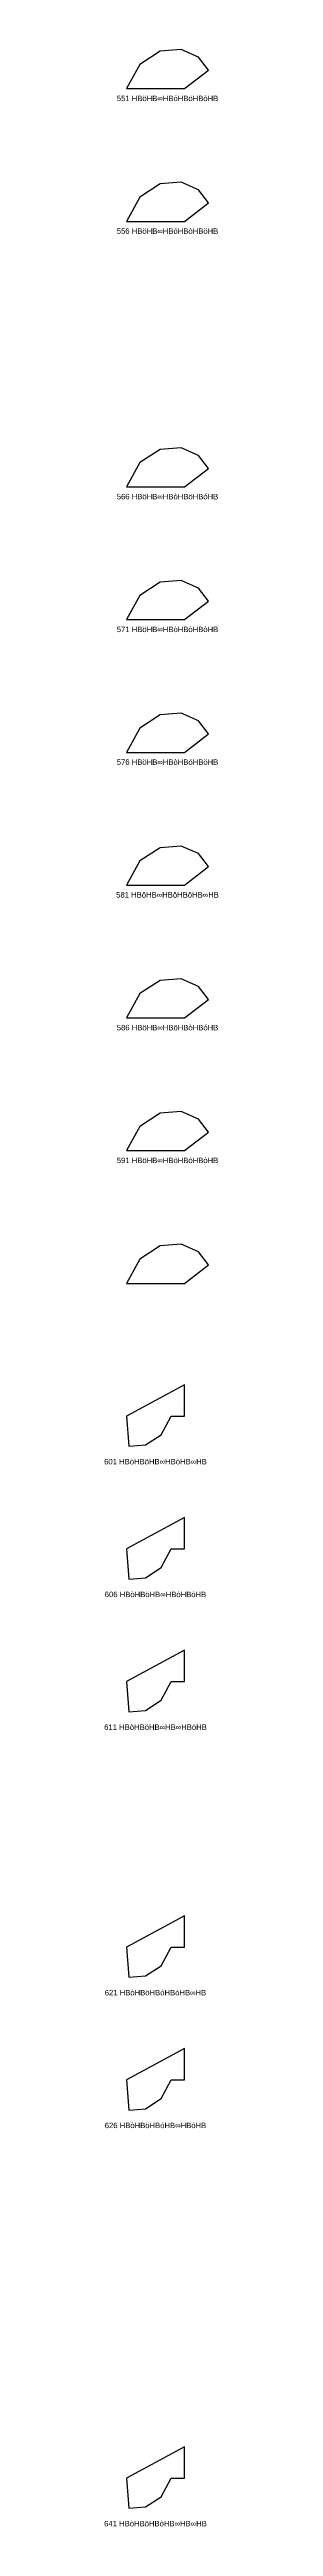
# Model space of a CAD drawing. Header units: millimetres. Extents: x 122552 to 1654769, y -10280102 to 62068.
# Drawn here: x 1396641 to 1419442, y -6429558 to -5932329 of the extents above; entities that cross this region are included whole.
import ezdxf
from ezdxf.enums import TextEntityAlignment as Align

# ---------------------------------------------------------------- set-up
doc = ezdxf.new("R2010")
doc.units = ezdxf.units.MM
doc.styles.add('Arial', font='arial_0.ttf')

msp = doc.modelspace()

# ---------------------------------------------------------------- linework, layer by layer
for points in [[(1412010, -5932329), (1407754, -5932666), (1403681, -5935314), (1401045, -5940171), (1412632, -5940171), (1417450, -5936467), (1415439, -5933852)], [(1412010, -5958977), (1407754, -5959315), (1403681, -5961962), (1401045, -5966820), (1412632, -5966820), (1417450, -5963115), (1415439, -5960501)], [(1412010, -6012275), (1407754, -6012612), (1403681, -6015260), (1401045, -6020117), (1412632, -6020117), (1417450, -6016413), (1415439, -6013798)], [(1412010, -6038923), (1407754, -6039261), (1403681, -6041908), (1401045, -6046766), (1412632, -6046766), (1417450, -6043061), (1415439, -6040447)], [(1412010, -6065572), (1407754, -6065910), (1403681, -6068557), (1401045, -6073415), (1412632, -6073415), (1417450, -6069710), (1415439, -6067096)], [(1412010, -6092221), (1407754, -6092558), (1403681, -6095206), (1401045, -6100063), (1412632, -6100063), (1417450, -6096359), (1415439, -6093744)], [(1412010, -6118869), (1407754, -6119207), (1403681, -6121854), (1401045, -6126712), (1412632, -6126712), (1417450, -6123007), (1415439, -6120393)], [(1412010, -6145518), (1407754, -6145856), (1403681, -6148503), (1401045, -6153361), (1412632, -6153361), (1417450, -6149656), (1415439, -6147042)], [(1412010, -6172167), (1407754, -6172504), (1403681, -6175152), (1401045, -6180009), (1412632, -6180009), (1417450, -6176305), (1415439, -6173690)], [(1409996, -6206658), (1412632, -6206658), (1412632, -6200370), (1401045, -6206658), (1401525, -6212716), (1404813, -6212456), (1407959, -6210411)], [(1409996, -6233307), (1412632, -6233307), (1412632, -6227018), (1401045, -6233307), (1401525, -6239365), (1404813, -6239104), (1407959, -6237059)], [(1409996, -6259955), (1412632, -6259955), (1412632, -6253667), (1401045, -6259955), (1401525, -6266014), (1404813, -6265753), (1407959, -6263708)], [(1409996, -6313253), (1412632, -6313253), (1412632, -6306964), (1401045, -6313253), (1401525, -6319311), (1404813, -6319050), (1407959, -6317005)], [(1409996, -6339901), (1412632, -6339901), (1412632, -6333613), (1401045, -6339901), (1401525, -6345960), (1404813, -6345699), (1407959, -6343654)], [(1409996, -6419847), (1412632, -6419847), (1412632, -6413559), (1401045, -6419847), (1401525, -6425906), (1404813, -6425645), (1407959, -6423600)]]:
    msp.add_lwpolyline(points, close=True)

# ---------------------------------------------------------------- texts
at = {"style": 'Arial'}
for s, p in [('551 HBöHB∞HBóHBöHBòHB', (1409247, -5942132)), ('556 HBöHB∞HBóHBòHBöHB', (1409247, -5968781)), ('566 HBöHB∞HBòHBöHBóHB', (1409247, -6022078)), ('571 HBöHB∞HBòHBòHBòHB', (1409247, -6048727)), ('576 HBöHB∞HBòHBóHBöHB', (1409247, -6075375)), ('581 HBöHB∞HBöHBöHB∞HB', (1409247, -6102024)), ('586 HBöHB∞HBöHBòHBóHB', (1409247, -6128673)), ('591 HBöHB∞HBöHBóHBòHB', (1409247, -6155321)), ('601 HBòHBöHB∞HBòHB∞HB', (1406838, -6215803)), ('606 HBòHBöHB∞HBóHBóHB', (1406838, -6242452)), ('611 HBòHBöHB∞HB∞HBòHB', (1406838, -6269100)), ('621 HBòHBöHBóHBóHB∞HB', (1406838, -6322398)), ('626 HBòHBöHBóHB∞HBóHB', (1406838, -6349046)), ('641 HBòHBöHBòHB∞HB∞HB', (1406838, -6428992))]:
    msp.add_text(s, height=1100, dxfattribs=at).set_placement(p, align=Align.MIDDLE_CENTER)

doc.saveas('drawing.dxf')
